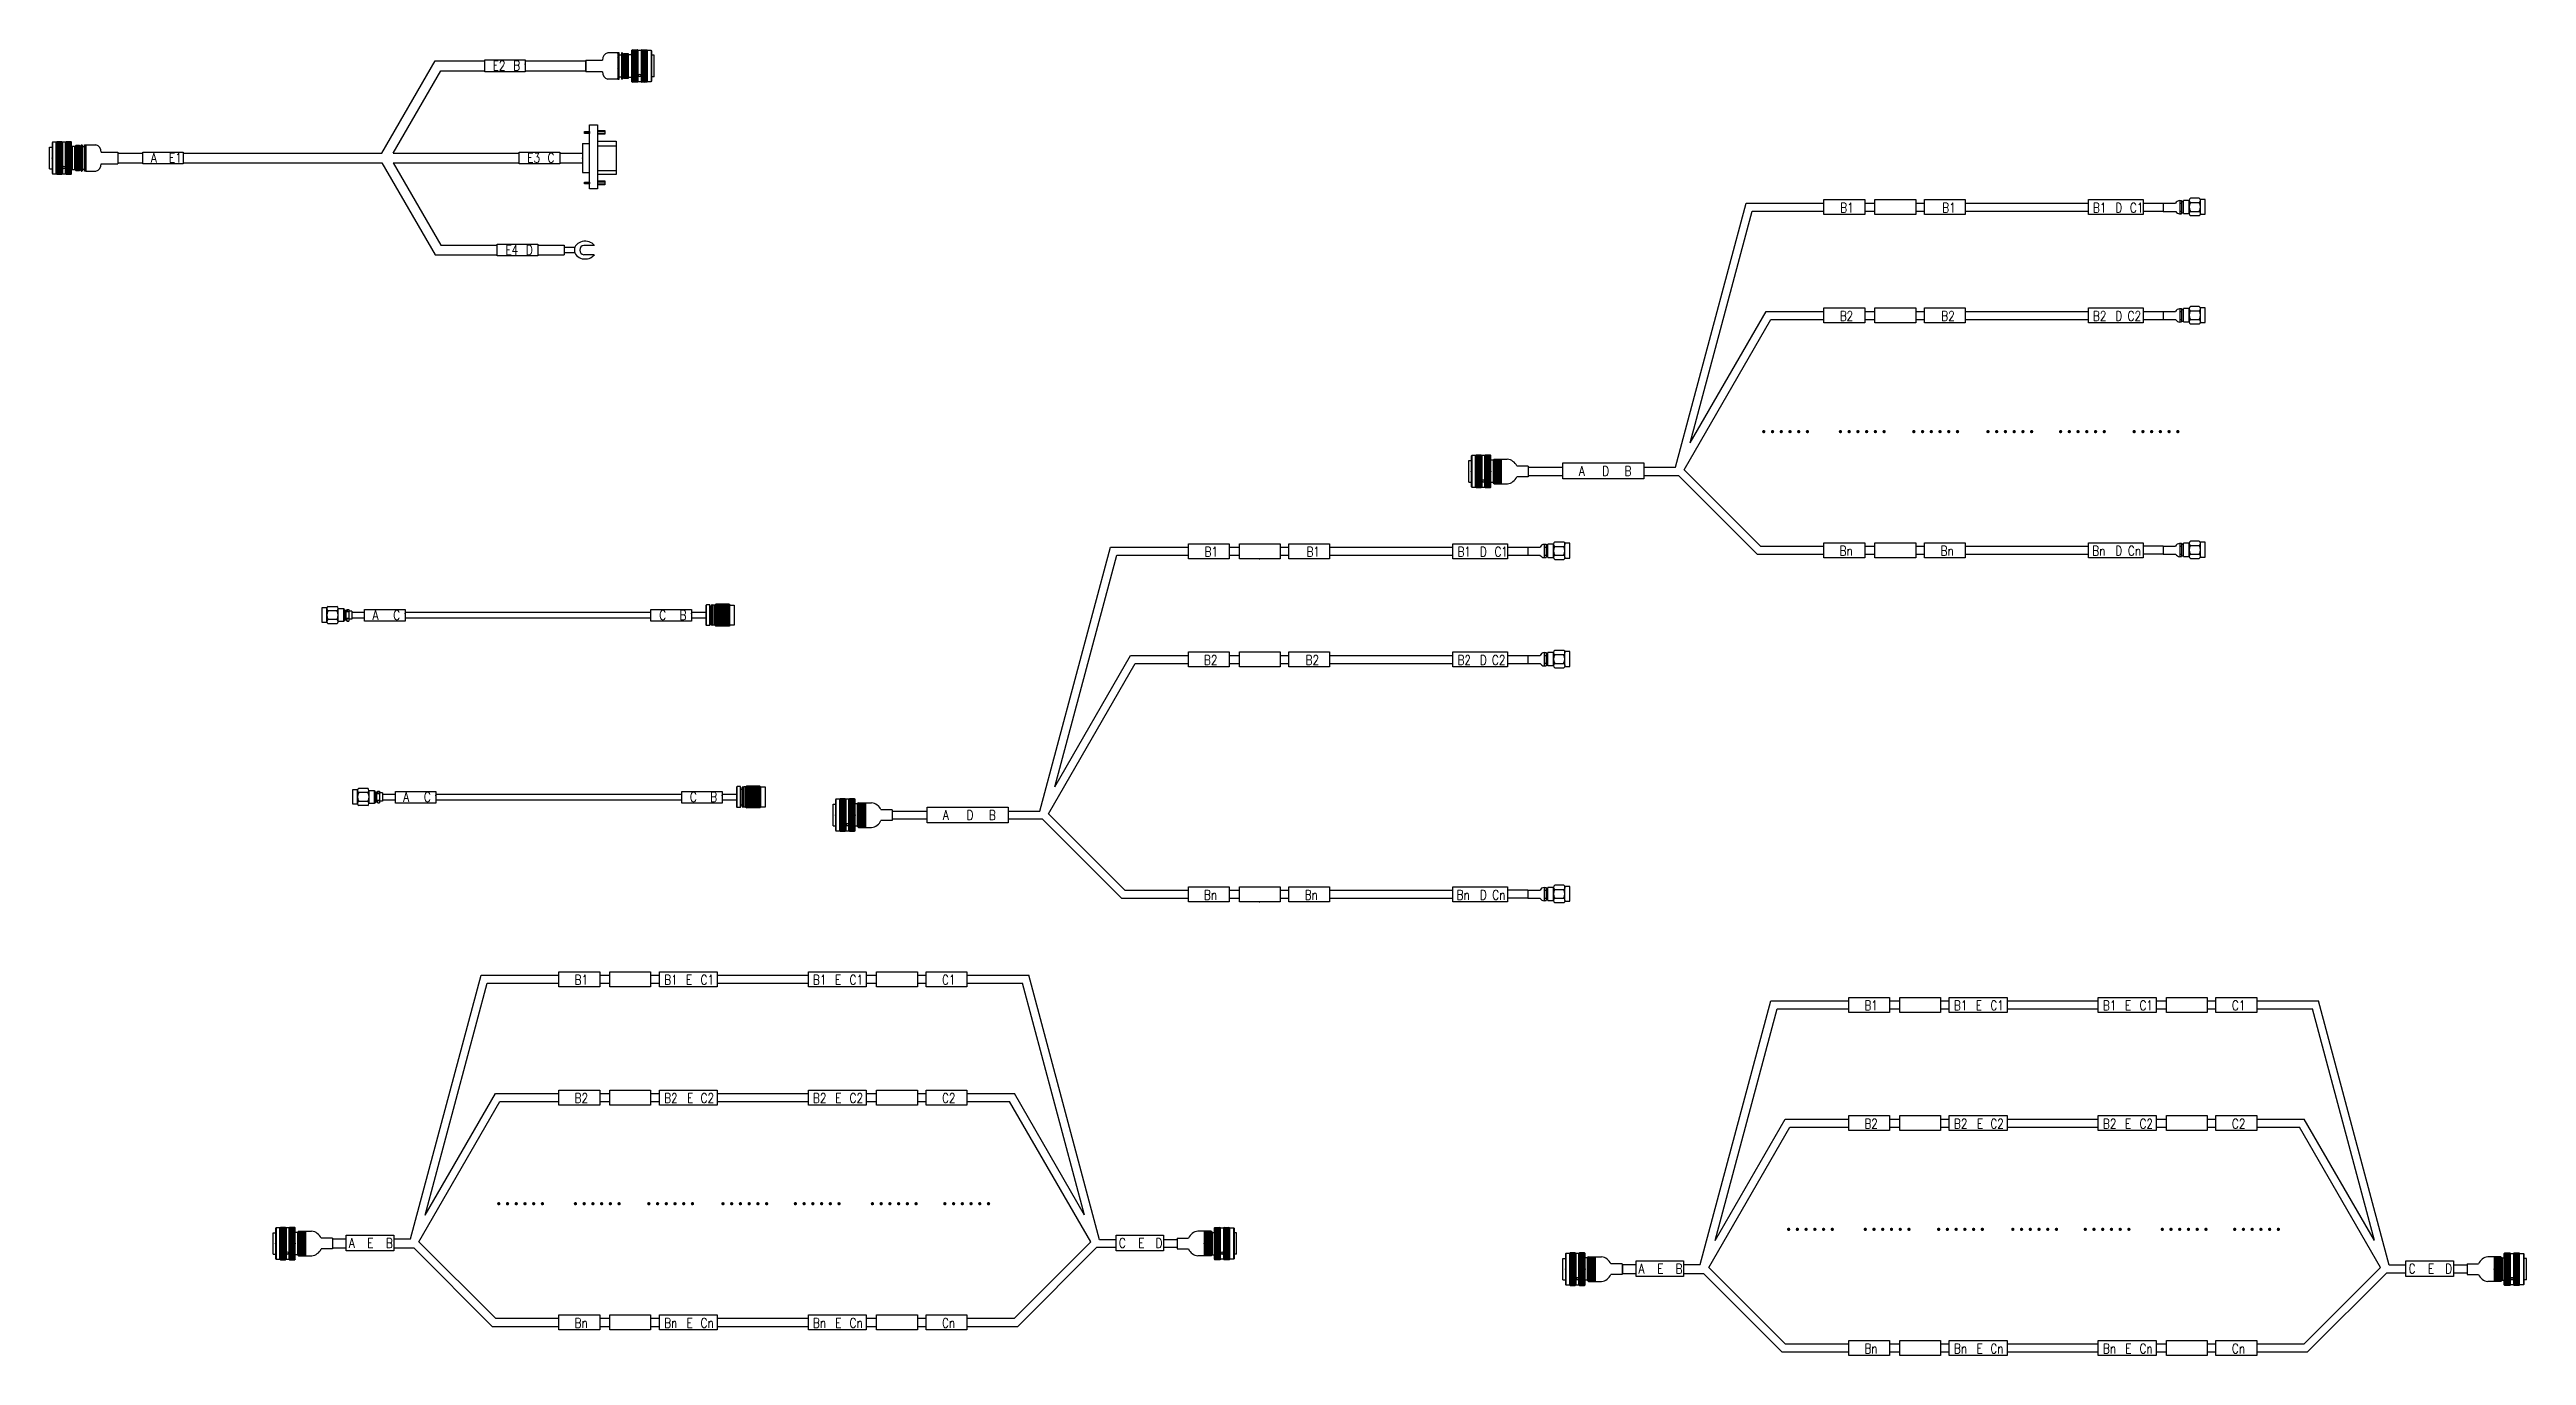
# Model space of a CAD drawing. Header units: inches. Extents: x -3640 to 3889, y -2291 to 954.
# Drawn here: x 934 to 2220, y -569 to 109 of the extents above; entities that cross this region are included whole.
import ezdxf

# ---------------------------------------------------------------- set-up
doc = ezdxf.new("R2010")
doc.units = ezdxf.units.IN
doc.header["$MEASUREMENT"] = 0
doc.layers.add('C', color=2, linetype='Continuous')
doc.layers.add('VFDL', color=7, linetype='Continuous')
doc.styles.add('HZ', font='txt', dxfattribs={"width": 0.8, "bigfont": 'HZDX'})
doc.styles.add('样式 1', font='')
doc.styles.get('样式 1').set_extended_font_data('SimSun')
pattern_1 = [(315, (-27.04582, 8.43554), (-0.265165, -0.265165), []), (225, (-27.04582, 8.43554), (-0.265165, 0.265165), [])]
pattern_2 = [(315, (-22.2578, 8.43554), (-0.265165, -0.265165), []), (225, (-22.2578, 8.43554), (-0.265165, 0.265165), [])]

# ---------------------------------------------------------------- blocks, each defined once
blk = doc.blocks.new('dpfclh')
at = {"lineweight": 30}
for p, q in [((-3, 3), (24.6, 50.8)), ((2.9, 3), (27.5, 45.7)), ((24.6, 50.8), (50.4, 50.8)), ((27.5, 45.7), (50.4, 45.7)), ((71.4, 50.8), (102.7, 50.8)), ((71.4, 50.8), (71.4, 45.7)), ((71.4, 45.7), (102.7, 45.7)), ((102.7, 50.8), (102.7, 45.7)), ((-140.2, 3), (-127.2, 3)), ((-140.2, 3), (-127.2, 3)), ((-106.2, 3), (-3, 3)), ((2.9, 3), (68.3, 3)), ((89.3, 3), (101.1, 3)), ((-140.2, -2.1), (-127.2, -2.1)), ((-140.2, -2.1), (-127.2, -2.1)), ((-106.2, -2.1), (-3, -2.1)), ((-3, -2.1), (24.6, -49.9)), ((2.9, -2.1), (68.3, -2.1)), ((2.9, -2.1), (27.5, -44.8)), ((89.3, -2.1), (101.1, -2.1)), ((24.6, -49.9), (56.9, -49.9)), ((27.5, -44.8), (56.9, -44.8)), ((77.9, -44.3), (77.9, -49.4)), ((77.9, -44.8), (91.7, -44.8)), ((77.9, -49.9), (91.7, -49.9)), ((91.7, -44.8), (91.7, -49.9))]:
    blk.add_line(p, q, dxfattribs=at)
for p, q in [((-140.2, 3), (-140.2, -2.1)), ((101.1, 3), (101.1, -2.1))]:
    blk.add_line(p, q)
for points in [[(50.4, 51.3), (71.4, 51.3), (71.4, 45.2), (50.4, 45.2)], [(-127.2, 3.5), (-106.2, 3.5), (-106.2, -2.6), (-127.2, -2.6)], [(68.3, 3.5), (89.3, 3.5), (89.3, -2.6), (68.3, -2.6)], [(56.9, -44.3), (77.9, -44.3), (77.9, -50.4), (56.9, -50.4)]]:
    blk.add_lwpolyline(points, close=True, dxfattribs=at)
blk.add_point((71.4, 49.2), dxfattribs=at)
blk.add_point((71.4, 49.2), dxfattribs=at)
blk.add_point((71.4, 49.2), dxfattribs=at)
at = {"lineweight": 20, "style": 'HZ', "width": 0.8}
for s, p in [('E2', (54.5, 45.9)), ('B', (65.2, 45.9)), ('A', (-123, -2)), ('E1', (-113.6, -2)), ('E3', (72.4, -2)), ('C', (83, -2)), ('E4', (61.1, -49.8)), ('D', (71.7, -49.8))]:
    blk.add_text(s, height=5, dxfattribs=at).set_placement(p)
blk = doc.blocks.new('dpfclh-z1')
at = {"lineweight": 30}
h = blk.add_hatch(dxfattribs=at)
h.set_pattern_fill('ANSI37', color=256, scale=3, angle=540, style=0)
h.set_pattern_definition([(315, (-31.73584, 8.43554), (-0.265165, -0.265165), []), (225, (-31.73584, 8.43554), (-0.265165, 0.265165), [])])
h.paths.add_polyline_path([(-31.7, -8.4), (-29.1, -8.4), (-29.1, 8.4), (-31.7, 8.4)])
h = blk.add_hatch(dxfattribs=at)
h.set_pattern_fill('ANSI37', color=256, scale=3, angle=540, style=0)
h.set_pattern_definition([(315, (-26.94783, 8.43554), (-0.265165, -0.265165), []), (225, (-26.94783, 8.43554), (-0.265165, 0.265165), [])])
h.paths.add_polyline_path([(-26.9, -8.4), (-24.3, -8.4), (-24.3, 8.4), (-26.9, 8.4)])
h = blk.add_hatch(dxfattribs=at)
h.set_pattern_fill('ANSI37', color=256, scale=3, angle=540, style=0)
h.set_pattern_definition([(315, (-21.85336, 6.48468), (-0.265165, -0.265165), []), (225, (-21.85336, 6.48468), (-0.265165, 0.265165), [])])
h.paths.add_polyline_path([(-19.9, 6.5), (-21.9, 6.5), (-21.9, -6.5), (-19.9, -6.5)])
h = blk.add_hatch(dxfattribs=at)
h.set_pattern_fill('ANSI37', color=256, scale=3, angle=540, style=0)
h.set_pattern_definition([(315, (-17.36915, 6.82643), (-0.265165, -0.265165), []), (225, (-17.36915, 6.82643), (-0.265165, 0.265165), [])])
h.paths.add_polyline_path([(-17.4, 6.8), (-16.7, 6.8), (-16.7, -6.8), (-17.4, -6.8)])
for p, q in [((-35.5, 5.6), (-34.2, 5.6)), ((-35.5, -5.6), (-35.5, 5.6)), ((-34, 8.2), (-34.2, 7.9)), ((-34.2, 7.9), (-34.2, -7.9)), ((-31.7, 8.4), (-32, 8.2)), ((-31.7, -8.4), (-31.7, 8.4)), ((-29.1, 8.4), (-28.8, 8.2)), ((-26.9, 8.4), (-27.2, 8.2)), ((-26.9, -8.4), (-26.9, 8.4)), ((-24.3, 8.4), (-24, 8.2)), ((-24, -8.2), (-24, 8.2)), ((-23.7, 6), (-23.7, 6.2)), ((-21.9, 6.5), (-22.3, 6)), ((-21.9, -6.5), (-21.9, 6.5)), ((-19.9, 6.5), (-19.6, 6.1)), ((-18.9, 6.8), (-19.6, 6.1)), ((-19.6, -6.1), (-19.6, 6.1)), ((-18.9, -6.8), (-18.9, 6.8)), ((-18.9, 6.8), (-18.8, 6.8)), ((-18.8, -6.8), (-18.8, 6.8)), ((-18.8, 6.8), (-18.6, 6.7)), ((-18.6, 6.7), (-18.6, -6.7)), ((-17.4, 1.1), (-17.4, 5.8)), ((-16.7, 6.4), (-16.7, 6.8)), ((-16.7, 6.8), (-11.5, 6.8)), ((-8.7, 3), (0, 3)), ((0, 3), (0, -3)), ((-35.5, -5.6), (-34.2, -5.6)), ((-34.2, -7.9), (-34, -8.2)), ((-32, -8.2), (-31.7, -8.4)), ((-28.8, -8.2), (-29.1, -8.4)), ((-27.2, -8.2), (-26.9, -8.4)), ((-24, -8.2), (-24.3, -8.4)), ((-23.7, -6.2), (-23.7, -6)), ((-22.3, -6), (-21.9, -6.5)), ((-19.6, -6.1), (-19.9, -6.5)), ((-19.6, -6.1), (-18.9, -6.8)), ((-18.9, -6.8), (-18.8, -6.8)), ((-18.6, -6.7), (-18.8, -6.8)), ((-16.7, -6.8), (-16.7, -6.4)), ((-16.7, -6.8), (-11.5, -6.8)), ((-8.7, -3), (0, -3))]:
    blk.add_line(p, q, dxfattribs=at)
for points in [[(-34, -8.2), (-32, -8.2), (-32, 8.2), (-34, 8.2)], [(-31.7, -8.4), (-29.1, -8.4), (-29.1, 8.4), (-31.7, 8.4)], [(-28.8, -8.2), (-27.2, -8.2), (-27.2, 8.2), (-28.8, 8.2)], [(-26.9, -8.4), (-24.3, -8.4), (-24.3, 8.4), (-26.9, 8.4)], [(-23.7, -6.2), (-24, -6.2), (-24, 6.2), (-23.7, 6.2)], [(-22.3, 6), (-23.7, 6), (-23.7, -6), (-22.3, -6)], [(-21.9, -6.5), (-19.9, -6.5), (-19.9, 6.5), (-21.9, 6.5)], [(-18.6, -5.8), (-17.4, -5.8), (-17.4, 5.8), (-18.6, 5.8)], [(-16.7, -6.8), (-17.4, -6.8), (-17.4, 6.8), (-16.7, 6.8)]]:
    blk.add_lwpolyline(points, close=True, dxfattribs=at)
for centre, radius, start, end in [((-12.4, 3.2), 3.73, 357.2437, 75.8038), ((-28, -5.3), 0.854, 23.7022, 156.2978), ((-28, -4.6), 0.854, 203.7022, 336.2978), ((-28, -4.4), 0.943, 213.9978, 326.0022), ((-12.4, -3.2), 3.73, 284.1962, 2.7563)]:
    blk.add_arc(centre, radius, start, end, dxfattribs=at)
at = {"lineweight": 30, "extrusion": (0, 0, -1)}
blk.add_ellipse((-19.1, 3.8), major_axis=(-0.075, -0.107), ratio=0.554803, dxfattribs=at)
at = {"lineweight": 30}
for p in [(-34.2, 0), (-24, 0)]:
    blk.add_point(p, dxfattribs=at)
blk = doc.blocks.new('dpfclh-y1')
at = {"lineweight": 30}
h = blk.add_hatch(dxfattribs=at)
h.set_pattern_fill('ANSI37', color=256, scale=3, angle=540, style=0)
h.set_pattern_definition([(225, (17.36915, 6.82643), (0.265165, -0.265165), []), (315, (17.36915, 6.82643), (0.265165, 0.265165), [])])
h.paths.add_polyline_path([(17.4, 6.8), (16.7, 6.8), (16.7, -6.8), (17.4, -6.8)])
h = blk.add_hatch(dxfattribs=at)
h.set_pattern_fill('ANSI37', color=256, scale=3, angle=540, style=0)
h.set_pattern_definition([(225, (21.85336, 6.48468), (0.265165, -0.265165), []), (315, (21.85336, 6.48468), (0.265165, 0.265165), [])])
h.paths.add_polyline_path([(19.9, -6.5), (21.9, -6.5), (21.9, 6.5), (19.9, 6.5)])
h = blk.add_hatch(dxfattribs=at)
h.set_pattern_fill('ANSI37', color=256, scale=3, angle=540, style=0)
h.set_pattern_definition([(225, (26.94783, 8.43554), (0.265165, -0.265165), []), (315, (26.94783, 8.43554), (0.265165, 0.265165), [])])
h.paths.add_polyline_path([(26.9, 8.4), (24.3, 8.4), (24.3, -8.4), (26.9, -8.4)])
h = blk.add_hatch(dxfattribs=at)
h.set_pattern_fill('ANSI37', color=256, scale=3, angle=540, style=0)
h.set_pattern_definition([(225, (31.73584, 8.43554), (0.265165, -0.265165), []), (315, (31.73584, 8.43554), (0.265165, 0.265165), [])])
h.paths.add_polyline_path([(31.7, 8.4), (29.1, 8.4), (29.1, -8.4), (31.7, -8.4)])
for p, q in [((0, 3), (0, -3)), ((0, 3), (8.7, 3)), ((16.7, 6.8), (11.5, 6.8)), ((16.7, 6.4), (16.7, 6.8)), ((17.4, 1.1), (17.4, 5.8)), ((18.8, 6.8), (18.6, 6.7)), ((18.6, 6.7), (18.6, -6.7)), ((18.8, -6.8), (18.8, 6.8)), ((18.9, 6.8), (18.8, 6.8)), ((18.9, 6.8), (19.6, 6.1)), ((18.9, -6.8), (18.9, 6.8)), ((19.9, 6.5), (19.6, 6.1)), ((19.6, -6.1), (19.6, 6.1)), ((21.9, 6.5), (22.3, 6)), ((21.9, -6.5), (21.9, 6.5)), ((23.7, 6), (23.7, 6.2)), ((24.3, 8.4), (24, 8.2)), ((24, -8.2), (24, 8.2)), ((26.9, -8.4), (26.9, 8.4)), ((26.9, 8.4), (27.2, 8.2)), ((29.1, 8.4), (28.8, 8.2)), ((31.7, -8.4), (31.7, 8.4)), ((31.7, 8.4), (32, 8.2)), ((34, 8.2), (34.2, 7.9)), ((34.2, 7.9), (34.2, -7.9)), ((35.5, 5.6), (34.2, 5.6)), ((35.5, -5.6), (35.5, 5.6)), ((8.7, -3), (0, -3)), ((16.7, -6.8), (11.5, -6.8)), ((16.7, -6.8), (16.7, -6.4)), ((18.6, -6.7), (18.8, -6.8)), ((18.9, -6.8), (18.8, -6.8)), ((19.6, -6.1), (18.9, -6.8)), ((19.6, -6.1), (19.9, -6.5)), ((22.3, -6), (21.9, -6.5)), ((23.7, -6.2), (23.7, -6)), ((24, -8.2), (24.3, -8.4)), ((27.2, -8.2), (26.9, -8.4)), ((28.8, -8.2), (29.1, -8.4)), ((32, -8.2), (31.7, -8.4)), ((34.2, -7.9), (34, -8.2)), ((35.5, -5.6), (34.2, -5.6))]:
    blk.add_line(p, q, dxfattribs=at)
for points in [[(16.7, -6.8), (17.4, -6.8), (17.4, 6.8), (16.7, 6.8)], [(18.6, -5.8), (17.4, -5.8), (17.4, 5.8), (18.6, 5.8)], [(21.9, -6.5), (19.9, -6.5), (19.9, 6.5), (21.9, 6.5)], [(22.3, 6), (23.7, 6), (23.7, -6), (22.3, -6)], [(23.7, -6.2), (24, -6.2), (24, 6.2), (23.7, 6.2)], [(26.9, -8.4), (24.3, -8.4), (24.3, 8.4), (26.9, 8.4)], [(28.8, -8.2), (27.2, -8.2), (27.2, 8.2), (28.8, 8.2)], [(31.7, -8.4), (29.1, -8.4), (29.1, 8.4), (31.7, 8.4)], [(34, -8.2), (32, -8.2), (32, 8.2), (34, 8.2)]]:
    blk.add_lwpolyline(points, close=True, dxfattribs=at)
for centre, radius, start, end in [((12.4, 3.2), 3.73, 104.1962, 182.7563), ((12.4, -3.2), 3.73, 177.2437, 255.8038), ((28, -5.3), 0.854, 23.7022, 156.2978), ((28, -4.6), 0.854, 203.7022, 336.2978), ((28, -4.4), 0.943, 213.9978, 326.0022)]:
    blk.add_arc(centre, radius, start, end, dxfattribs=at)
blk.add_ellipse((19.1, 3.8), major_axis=(0.075, -0.107), ratio=0.554803, dxfattribs=at)
for p in [(24, 0), (34.2, 0)]:
    blk.add_point(p, dxfattribs=at)
blk = doc.blocks.new('dpfclh-y2')
at = {"color": 0, "lineweight": 30}
for p, q in [((1.1, 13.7), (3.6, 13.7)), ((1.1, 12.8), (1.1, 13.7)), ((1.1, 13.7), (1.2, 12.8)), ((1.4, 13.7), (1.5, 12.8)), ((1.7, 13.7), (1.8, 12.8)), ((2, 13.7), (2.2, 12.8)), ((2.3, 13.7), (2.5, 12.8)), ((2.7, 13.7), (2.8, 12.8)), ((3, 13.7), (3.1, 12.8)), ((3.3, 13.7), (3.4, 12.8)), ((3.6, -7.5), (3.6, 17.3)), ((3.6, 17.3), (7.8, 17.3)), ((3.6, 13.7), (3.6, 12.8)), ((7.8, 17.3), (7.8, -16)), ((7.8, 14.3), (11.7, 14.3)), ((7.8, 13.8), (11.7, 13.8)), ((11.7, 14.3), (11.7, 12.3)), ((0, 7.5), (0, -7.5)), ((0.1, 7.6), (3.6, 7.6)), ((3.6, 12.8), (1.1, 12.8)), ((7.7, 8.7), (17.5, 8.7)), ((7.8, 12.8), (11.7, 12.8)), ((11.7, 12.3), (7.8, 12.3)), ((7.8, 6.4), (17.5, 6.4)), ((0, -7.5), (3.6, -7.5)), ((1.1, -12.5), (3.6, -12.5)), ((1.1, -13.4), (1.1, -12.5)), ((1.1, -12.5), (1.2, -13.4)), ((1.4, -12.5), (1.5, -13.4)), ((1.5, -12.5), (1.7, -13.4)), ((1.8, -12.5), (2, -13.4)), ((2.2, -12.5), (2.3, -13.4)), ((2.5, -12.5), (2.7, -13.4)), ((2.8, -12.5), (3, -13.4)), ((3.1, -12.5), (3.3, -13.4)), ((3.4, -12.5), (3.6, -13.2)), ((3.6, -16), (3.6, -7.5)), ((3.6, -12.5), (3.6, -13.4)), ((17.5, -8.5), (7.7, -8.5)), ((7.8, -6.5), (17.5, -6.5)), ((7.8, -11.9), (11.7, -11.9)), ((7.8, -12.4), (11.7, -12.4)), ((11.7, -11.9), (11.7, -13.9)), ((3.6, -13.4), (1.1, -13.4)), ((7.8, -16), (3.6, -16)), ((7.8, -13.4), (11.7, -13.4)), ((11.7, -13.9), (7.8, -13.9))]:
    blk.add_line(p, q, dxfattribs=at)
at = {"lineweight": 30}
blk.add_line((17.5, 8.7), (17.5, -8.5), dxfattribs=at)
at = {"color": 0, "lineweight": 30}
blk.add_arc((0.1, 7.5), 0.0618, 85.8533, 180.3792, dxfattribs=at)
at = {"lineweight": 30}
blk.add_point((0, 0), dxfattribs=at)
blk = doc.blocks.new('dpfclh-y3')
at = {"lineweight": 30}
for p, q in [((0, 1.5), (5.5, 1.5)), ((15.5, 2.3), (10.2, 2.3)), ((5.4, -1.5), (0, -1.5)), ((15.5, -2.4), (10.2, -2.4))]:
    blk.add_line(p, q, dxfattribs=at)
blk.add_line((0, 1.5), (0, -1.5))
blk.add_arc((10.4, 0), 2.4, 95.691, 264.309, dxfattribs=at)
blk.add_ellipse((10.8, 0), major_axis=(-5.59, 0), ratio=0.827161, start_param=3.684325, end_param=8.882045, dxfattribs=at)
blk = doc.blocks.new('低频分叉连号')
for name, p in [('dpfclh-y1', (102.9, 48)), ('dpfclh', (0.1, -0.2)), ('dpfclh-y2', (101.2, 0.2)), ('dpfclh-z1', (-140, 0.2)), ('dpfclh-y3', (91.8, -47.6))]:
    blk.add_blockref(name, p)
blk = doc.blocks.new('spdglh')
at = {"lineweight": 30}
for p, q in [((-93.7, 1.5), (-87, 1.5)), ((-66, 2.4), (-66, -2.6)), ((-66, 1.5), (61.7, 1.5)), ((82.7, 2.4), (82.7, -2.6)), ((82.7, 1.5), (90.3, 1.5)), ((-93.7, -1.4), (-87, -1.4)), ((-66, -1.4), (61.7, -1.4)), ((82.7, -1.4), (90.3, -1.4))]:
    blk.add_line(p, q, dxfattribs=at)
for p, q in [((-93.7, 1.5), (-93.7, -1.4)), ((90.3, 1.5), (90.3, -1.4))]:
    blk.add_line(p, q)
for points in [[(-87, 3), (-66, 3), (-66, -3.1), (-87, -3.1)], [(61.7, 3), (82.7, 3), (82.7, -3.1), (61.7, -3.1)]]:
    blk.add_lwpolyline(points, close=True, dxfattribs=at)
for p in [(-66, 0.9), (-66, 0.9), (-66, 0.9), (82.7, 0.9), (82.7, 0.9), (82.7, 0.9)]:
    blk.add_point(p, dxfattribs=at)
at = {"style": 'HZ', "width": 0.8}
for s, p in [('A', (-82.9, -2.5)), ('C', (-72.2, -2.5)), ('C', (65.9, -2.5)), ('B', (76.5, -2.5))]:
    blk.add_text(s, height=5, dxfattribs=at).set_placement(p)
blk = doc.blocks.new('spdglh-z1')
at = {"lineweight": 30}
for p, q in [((-4.1, 3.4), (-4.1, -2.1)), ((-4.1, 2.7), (-3.5, 2.7)), ((-3.5, -2.7), (-3.5, 2.7)), ((-3.5, 2.5), (-2.9, 2.5)), ((-2.9, 2.5), (-2.4, 3)), ((-2.9, -2.5), (-2.9, 2.5)), ((-1.4, 1.7), (-2.9, 1.7)), ((-2.4, 3), (-1.4, 3)), ((-2.4, 3), (-2.4, 1.7)), ((-1.4, 3), (-1.4, -3.1)), ((0, 2.1), (-1.4, 2.1)), ((0, 2.1), (0, -2.1)), ((-4.1, -2.7), (-3.5, -2.7)), ((-3.5, -2.5), (-2.9, -2.5)), ((-1.4, -1.8), (-2.9, -1.8)), ((-2.4, -3.1), (-2.9, -2.5)), ((-2.4, -3.1), (-2.4, -1.8)), ((-2.4, -3.1), (-1.4, -3.1)), ((0, -2.1), (-1.4, -2.1)), ((-1.4, -3), (-1.4, -3))]:
    blk.add_line(p, q, dxfattribs=at)
at = {"layer": 'C', "color": 0, "lineweight": 30}
for p, q in [((-15.4, 3.9), (-12.9, 3.9)), ((-15.4, -3.8), (-15.4, 3.9)), ((-12.9, 3.4), (-12.9, 3.9)), ((-12.9, -3.3), (-12.9, 3.4)), ((-12.2, 4.5), (-7.7, 4.5)), ((-7.7, 2.3), (-12.2, 2.3)), ((-7, -3.3), (-7, 3.4)), ((-7, 3.4), (-4.1, 3.4)), ((-4.1, -3.3), (-4.1, 3.4)), ((-12.9, -3.8), (-15.4, -3.8)), ((-12.9, -3.3), (-12.9, -3.8)), ((-7.7, -2.2), (-12.2, -2.2)), ((-7.7, -4.5), (-12.2, -4.5)), ((-4.1, -3.3), (-7, -3.3))]:
    blk.add_line(p, q, dxfattribs=at)
for centre, radius, start, end in [((-11.6, 3.4), 1.28, 118.0017, 241.9983), ((-8.8, 0), 4.1, 146.5968, 213.4032), ((-8.3, 3.4), 1.28, 298.0017, 61.9983), ((-11.1, 0), 4.1, 326.5968, 33.4032), ((-11.6, -3.4), 1.28, 118.0017, 241.9983), ((-8.3, -3.4), 1.28, 298.0017, 61.9983)]:
    blk.add_arc(centre, radius, start, end, dxfattribs=at)
blk = doc.blocks.new('spdglh-y1')
at = {"lineweight": 30}
h = blk.add_hatch(dxfattribs=at)
h.set_pattern_fill('ANSI37', color=256, scale=4, angle=180, style=0)
h.set_pattern_definition([(225, (71.644, 46.64544), (0.3535534, -0.3535534), []), (315, (71.644, 46.64544), (0.3535534, 0.3535534), [])])
h.paths.add_polyline_path([(11.9, 5.7), (5.1, 5.7), (5.1, -5.7), (11.9, -5.7)])
for p, q in [((0, -5.2), (0, 5.2)), ((1.9, 5.4), (0.2, 5.4)), ((0.2, -5.4), (0.2, 5.4)), ((1.9, -5.4), (1.9, 5.4)), ((1.9, 4), (2.7, 4)), ((2.7, -5), (2.7, 5)), ((3.2, -5.4), (3.2, 5.4)), ((1.9, -5.4), (0.2, -5.4)), ((1.9, -4), (2.7, -4))]:
    blk.add_line(p, q, dxfattribs=at)
blk.add_point((2.7, 0), dxfattribs=at)
at = {"layer": 'VFDL', "linetype": 'Continuous', "lineweight": 30}
for p, q in [((0.2, 5.4), (0, 5.2)), ((3.2, 5.4), (2.7, 5)), ((3.5, 5.1), (3.2, 5.4)), ((3.7, 5.2), (3.5, 5.1)), ((3.5, -5.1), (3.5, 5.1)), ((3.5, 5.1), (3.5, 5.1)), ((3.7, -5.2), (3.7, 5.2)), ((4.6, 5.2), (3.7, 5.2)), ((5.1, 5.7), (4.6, 5.2)), ((4.6, -5.2), (4.6, 5.2)), ((5.1, -5.7), (5.1, 5.7)), ((11.9, 5.7), (5.1, 5.7)), ((11.9, -5.7), (11.9, 5.7)), ((11.9, 5.7), (12.4, 5.2)), ((12.4, -5.2), (12.4, 5.2)), ((12.4, 5.2), (14.6, 5.2)), ((14.6, 5.2), (14.6, -5.2)), ((0.2, -5.4), (0, -5.2)), ((3.2, -5.4), (2.7, -5)), ((3.5, -5.1), (3.2, -5.4)), ((3.7, -5.2), (3.5, -5.1)), ((4.6, -5.2), (3.7, -5.2)), ((4.6, -5.2), (5.1, -5.7)), ((11.9, -5.7), (5.1, -5.7)), ((12.4, -5.2), (11.9, -5.7)), ((14.6, -5.2), (12.4, -5.2))]:
    blk.add_line(p, q, dxfattribs=at)
blk = doc.blocks.new('射频单根连号')
for name, p in [('spdglh-z1', (-93.7, 0)), ('spdglh', (0, 0)), ('spdglh-y1', (90.3, 0))]:
    blk.add_blockref(name, p)
blk = doc.blocks.new('spltjs')
at = {"lineweight": 30}
for p, q in [((-140.4, 98.6), (-100, 98.6)), ((-137.2, 94.4), (-100, 94.4)), ((-78.8, 98.6), (-73.5, 98.6)), ((-78.8, 94.4), (-73.5, 94.4)), ((-52.4, 98.6), (-47.8, 98.6)), ((-52.4, 94.4), (-47.8, 94.4)), ((-17.8, 100.4), (-17.8, 92.6)), ((-17.8, 98.6), (29.5, 98.6)), ((-17.8, 94.4), (29.5, 94.4)), ((59.6, 100.4), (59.6, 92.6)), ((59.6, 98.6), (64.9, 98.6)), ((59.6, 94.4), (64.9, 94.4)), ((86.1, 98.6), (90.6, 98.6)), ((86.1, 94.4), (90.6, 94.4)), ((111.8, 98.6), (143.9, 98.6)), ((111.8, 94.4), (140.7, 94.4)), ((-17.8, 39), (-17.8, 31.2)), ((59.6, 39), (59.6, 31.2)), ((-133, 37.2), (-100, 37.2)), ((-130.6, 33), (-100, 33)), ((-78.8, 37.2), (-73.5, 37.2)), ((-78.8, 33), (-73.5, 33)), ((-52.4, 37.2), (-47.8, 37.2)), ((-52.4, 33), (-47.8, 33)), ((-17.8, 37.2), (29.5, 37.2)), ((-17.8, 33), (29.5, 33)), ((59.6, 37.2), (64.9, 37.2)), ((59.6, 33), (64.9, 33)), ((86.1, 37.2), (90.6, 37.2)), ((86.1, 33), (90.6, 33)), ((111.8, 37.2), (136.5, 37.2)), ((111.8, 33), (134, 33)), ((-217.5, -38.3), (-210.4, -38.3)), ((-185.8, -38.3), (-177.1, -38.3)), ((-217.5, -43), (-210.4, -43)), ((-185.8, -43), (-175.4, -43)), ((189.3, -42.8), (179.1, -42.8)), ((189.3, -38.7), (180.6, -38.7)), ((221, -38.7), (213.9, -38.7)), ((221, -42.8), (213.9, -42.8)), ((-134.7, -83.7), (-100, -83.7)), ((-133, -79.5), (-100, -79.5)), ((-78.8, -79.5), (-73.5, -79.5)), ((-78.8, -83.7), (-73.5, -83.7)), ((-52.4, -79.5), (-47.8, -79.5)), ((-52.4, -83.7), (-47.8, -83.7)), ((-17.8, -77.7), (-17.8, -85.5)), ((-17.8, -79.5), (29.5, -79.5)), ((-17.8, -83.7), (29.5, -83.7)), ((59.6, -77.7), (59.6, -85.5)), ((59.6, -79.5), (64.9, -79.5)), ((59.6, -83.7), (64.9, -83.7)), ((86.1, -79.5), (90.6, -79.5)), ((86.1, -83.7), (90.6, -83.7)), ((111.8, -79.5), (136.5, -79.5)), ((111.8, -83.7), (138.2, -83.7))]:
    blk.add_line(p, q, dxfattribs=at)
for p, q in [((-217.5, -38.3), (-217.5, -43)), ((221, -38.7), (221, -42.8))]:
    blk.add_line(p, q)
at = {"linetype": 'Continuous', "lineweight": 30}
for points in [[(-177.1, -38.3), (-140.4, 98.6)], [(-169.4, -25.9), (-137.2, 94.4)], [(172.9, -25.9), (140.7, 94.4)], [(180.6, -38.7), (143.9, 98.6)], [(-172.7, -39.8), (-130.6, 33)], [(-169.4, -25.9), (-133, 37.2)], [(176.1, -39.8), (134, 33)], [(172.9, -25.9), (136.5, 37.2)], [(-175.4, -43), (-134.7, -83.7)], [(-172.7, -39.8), (-133, -79.5)], [(176.1, -39.8), (136.5, -79.5)], [(179.1, -42.8), (138.2, -83.7)]]:
    blk.add_lwpolyline(points, dxfattribs=at)
at = {"lineweight": 30}
for points in [[(-100, 100.4), (-78.8, 100.4), (-78.8, 92.6), (-100, 92.6)], [(-73.5, 100.4), (-52.4, 100.4), (-52.4, 92.6), (-73.5, 92.6)], [(-47.8, 100.4), (-17.8, 100.4), (-17.8, 92.6), (-47.8, 92.6)], [(29.5, 100.4), (59.6, 100.4), (59.6, 92.6), (29.5, 92.6)], [(64.9, 100.4), (86.1, 100.4), (86.1, 92.6), (64.9, 92.6)], [(90.6, 100.4), (111.8, 100.4), (111.8, 92.6), (90.6, 92.6)], [(-100, 39), (-78.8, 39), (-78.8, 31.2), (-100, 31.2)], [(-73.5, 39), (-52.4, 39), (-52.4, 31.2), (-73.5, 31.2)], [(-47.8, 39), (-17.8, 39), (-17.8, 31.2), (-47.8, 31.2)], [(29.5, 39), (59.6, 39), (59.6, 31.2), (29.5, 31.2)], [(64.9, 39), (86.1, 39), (86.1, 31.2), (64.9, 31.2)], [(90.6, 39), (111.8, 39), (111.8, 31.2), (90.6, 31.2)], [(-210.4, -36.3), (-185.8, -36.3), (-185.8, -44.5), (-210.4, -44.5)], [(189.3, -36.3), (213.9, -36.3), (213.9, -44.5), (189.3, -44.5)], [(-100, -77.7), (-78.8, -77.7), (-78.8, -85.5), (-100, -85.5)], [(-73.5, -77.7), (-52.4, -77.7), (-52.4, -85.5), (-73.5, -85.5)], [(-47.8, -77.7), (-17.8, -77.7), (-17.8, -85.5), (-47.8, -85.5)], [(29.5, -77.7), (59.6, -77.7), (59.6, -85.5), (29.5, -85.5)], [(64.9, -77.7), (86.1, -77.7), (86.1, -85.5), (64.9, -85.5)], [(90.6, -77.7), (111.8, -77.7), (111.8, -85.5), (90.6, -85.5)]]:
    blk.add_lwpolyline(points, close=True, dxfattribs=at)
at = {"lineweight": 20, "style": 'HZ', "width": 0.8}
for s, p in [('B1', (-91.9, 93.7)), ('B1', (-45.4, 93.7)), ('E', (-34.1, 93.7)), ('C1', (-26.5, 93.7)), ('B1', (31.9, 93.7)), ('E', (43.3, 93.7)), ('C1', (50.9, 93.7)), ('C1', (98.9, 93.7)), ('B2', (-91.9, 32.3)), ('B2', (-45.4, 32.3)), ('E', (-33.5, 32.3)), ('C2', (-26.5, 32.3)), ('B2', (31.9, 32.3)), ('E', (43.4, 32.3)), ('C2', (50.9, 32.3)), ('C2', (98.9, 32.3)), ('A', (-209.1, -42.9)), ('E', (-199.5, -43)), ('B', (-189.9, -43)), ('C', (190.7, -42.9)), ('E', (200.7, -43)), ('D', (209.7, -43)), ('Bn', (-91.9, -84.4)), ('Bn', (-45.4, -84.4)), ('E', (-33.7, -84.4)), ('Cn', (-26.5, -84.4)), ('Bn', (31.9, -84.4)), ('E', (43.5, -84.4)), ('Cn', (50.9, -84.4)), ('Cn', (98.9, -84.4))]:
    blk.add_text(s, height=5, dxfattribs=at).set_placement(p)
at = {"style": '样式 1'}
for p in [(-133.5, -25.2), (-93.7, -25.2), (-55.6, -25.2), (-17.1, -25.2), (20.5, -25.2), (60.5, -25.2), (98.1, -25.2)]:
    blk.add_text('……', height=10, dxfattribs=at).set_placement(p)
blk = doc.blocks.new('spltjs-z1')
at = {"lineweight": 30}
h = blk.add_hatch(dxfattribs=at)
h.set_pattern_fill('ANSI37', color=256, scale=3, angle=180, style=0)
h.set_pattern_definition(pattern_1)
h.paths.add_polyline_path([(-27, -8.4), (-24.4, -8.4), (-24.4, 8.4), (-27, 8.4)])
h = blk.add_hatch(dxfattribs=at)
h.set_pattern_fill('ANSI37', color=256, scale=3, angle=180, style=0)
h.set_pattern_definition(pattern_2)
h.paths.add_polyline_path([(-22.3, -8.4), (-19.6, -8.4), (-19.6, 8.4), (-22.3, 8.4)])
for p, q in [((-30.8, 5.6), (-29.5, 5.6)), ((-30.8, -5.6), (-30.8, 5.6)), ((-29.3, 8.2), (-29.5, 7.9)), ((-29.5, 7.9), (-29.5, -7.9)), ((-27, 8.4), (-27.3, 8.2)), ((-27, -8.4), (-27, 8.4)), ((-24.4, 8.4), (-24.1, 8.2)), ((-22.3, 8.4), (-22.5, 8.2)), ((-22.3, -8.4), (-22.3, 8.4)), ((-19.6, 8.4), (-19.3, 8.2)), ((-19.3, -8.2), (-19.3, 8.2)), ((-18.2, 5.8), (-19.3, 5.8)), ((-17.6, 6.4), (-18.2, 5.8)), ((-18.2, 5.8), (-18.2, -5.8)), ((-17.6, 6.4), (-17.6, -6.4)), ((-17.6, 6.4), (-14, 6.4)), ((-17.6, 5.9), (-14, 5.9)), ((-17.6, 5.5), (-14, 5.5)), ((-17.6, 5), (-14, 5)), ((-17.6, 4.5), (-14, 4.5)), ((-17.6, 4), (-14, 4)), ((-17.6, 3.6), (-14, 3.6)), ((-17.6, 3.1), (-14, 3.1)), ((-17.6, 2.6), (-14, 2.6)), ((-17.6, 2.1), (-14, 2.1)), ((-17.6, 1.6), (-14, 1.6)), ((-17.6, 1.2), (-14, 1.2)), ((-17.6, 0.7), (-14, 0.7)), ((-17.6, 0.2), (-14, 0.2)), ((-14, 6.4), (-14, -6.4)), ((-14, 6.4), (-10.8, 6.4)), ((0, 2.8), (-5.9, 2.8)), ((0, 2.8), (0, -2.8)), ((-30.8, -5.6), (-29.5, -5.6)), ((-29.5, -7.9), (-29.3, -8.2)), ((-27.3, -8.2), (-27, -8.4)), ((-24.1, -8.2), (-24.4, -8.4)), ((-22.5, -8.2), (-22.3, -8.4)), ((-19.3, -8.2), (-19.6, -8.4)), ((-18.2, -5.8), (-19.3, -5.8)), ((-17.6, -6.4), (-18.2, -5.8)), ((-17.6, -0.3), (-14, -0.3)), ((-17.6, -0.7), (-14, -0.7)), ((-17.6, -1.2), (-14, -1.2)), ((-17.6, -1.7), (-14, -1.7)), ((-17.6, -2.2), (-14, -2.2)), ((-17.6, -2.6), (-14, -2.6)), ((-17.6, -3.1), (-14, -3.1)), ((-17.6, -3.6), (-14, -3.6)), ((-17.6, -4.1), (-14, -4.1)), ((-17.6, -4.5), (-14, -4.5)), ((-17.6, -5.1), (-14, -5.1)), ((-17.6, -5.5), (-14, -5.5)), ((-17.6, -6), (-14, -6)), ((-17.6, -6.4), (-14, -6.4)), ((-14, -6.4), (-10.8, -6.4)), ((0, -2.8), (-5.9, -2.8))]:
    blk.add_line(p, q, dxfattribs=at)
for points in [[(-29.3, -8.2), (-27.3, -8.2), (-27.3, 8.2), (-29.3, 8.2)], [(-27, -8.4), (-24.4, -8.4), (-24.4, 8.4), (-27, 8.4)], [(-24.1, -8.2), (-22.5, -8.2), (-22.5, 8.2), (-24.1, 8.2)], [(-22.3, -8.4), (-19.6, -8.4), (-19.6, 8.4), (-22.3, 8.4)]]:
    blk.add_lwpolyline(points, close=True, dxfattribs=at)
for centre, radius, start, end in [((-11.6, 0.2), 6.28, 24.7524, 82.1031), ((-23.3, -5.3), 0.854, 23.7022, 156.2978), ((-23.3, -4.6), 0.854, 203.7022, 336.2978), ((-23.3, -4.4), 0.943, 213.9978, 326.0022), ((-11.6, -0.2), 6.28, 277.8969, 335.2476)]:
    blk.add_arc(centre, radius, start, end, dxfattribs=at)
for p in [(-19.3, 0), (-19.3, 0), (-14, 0), (-29.5, 0)]:
    blk.add_point(p, dxfattribs=at)
blk = doc.blocks.new('spltjs-y1')
at = {"lineweight": 30}
h = blk.add_hatch(dxfattribs=at)
h.set_pattern_fill('ANSI37', color=256, scale=3, angle=180, style=0)
h.set_pattern_definition([(225, (22.2578, 8.43554), (0.265165, -0.265165), []), (315, (22.2578, 8.43554), (0.265165, 0.265165), [])])
h.paths.add_polyline_path([(22.3, 8.4), (19.6, 8.4), (19.6, -8.4), (22.3, -8.4)])
h = blk.add_hatch(dxfattribs=at)
h.set_pattern_fill('ANSI37', color=256, scale=3, angle=180, style=0)
h.set_pattern_definition([(225, (27.04582, 8.43554), (0.265165, -0.265165), []), (315, (27.04582, 8.43554), (0.265165, 0.265165), [])])
h.paths.add_polyline_path([(27, 8.4), (24.4, 8.4), (24.4, -8.4), (27, -8.4)])
for p, q in [((0, 2.8), (5.9, 2.8)), ((0, 2.8), (0, -2.8)), ((14, 6.4), (10.8, 6.4)), ((17.6, 6.4), (14, 6.4)), ((14, 6.4), (14, -6.4)), ((17.6, 5.9), (14, 5.9)), ((17.6, 5.5), (14, 5.5)), ((17.6, 5), (14, 5)), ((17.6, 4.5), (14, 4.5)), ((17.6, 4), (14, 4)), ((17.6, 3.6), (14, 3.6)), ((17.6, 3.1), (14, 3.1)), ((17.6, 2.6), (14, 2.6)), ((17.6, 2.1), (14, 2.1)), ((17.6, 1.6), (14, 1.6)), ((17.6, 1.2), (14, 1.2)), ((17.6, 0.7), (14, 0.7)), ((17.6, 0.2), (14, 0.2)), ((17.6, 6.4), (18.2, 5.8)), ((17.6, 6.4), (17.6, -6.4)), ((18.2, 5.8), (19.3, 5.8)), ((18.2, 5.8), (18.2, -5.8)), ((19.6, 8.4), (19.3, 8.2)), ((19.3, -8.2), (19.3, 8.2)), ((22.3, -8.4), (22.3, 8.4)), ((22.3, 8.4), (22.5, 8.2)), ((24.4, 8.4), (24.1, 8.2)), ((27, -8.4), (27, 8.4)), ((27, 8.4), (27.3, 8.2)), ((29.3, 8.2), (29.5, 7.9)), ((29.5, 7.9), (29.5, -7.9)), ((30.8, 5.6), (29.5, 5.6)), ((30.8, -5.6), (30.8, 5.6)), ((0, -2.8), (5.9, -2.8)), ((14, -6.4), (10.8, -6.4)), ((17.6, -0.3), (14, -0.3)), ((17.6, -0.7), (14, -0.7)), ((17.6, -1.2), (14, -1.2)), ((17.6, -1.7), (14, -1.7)), ((17.6, -2.2), (14, -2.2)), ((17.6, -2.6), (14, -2.6)), ((17.6, -3.1), (14, -3.1)), ((17.6, -3.6), (14, -3.6)), ((17.6, -4.1), (14, -4.1)), ((17.6, -4.5), (14, -4.5)), ((17.6, -5.1), (14, -5.1)), ((17.6, -5.5), (14, -5.5)), ((17.6, -6), (14, -6)), ((17.6, -6.4), (14, -6.4)), ((17.6, -6.4), (18.2, -5.8)), ((18.2, -5.8), (19.3, -5.8)), ((19.3, -8.2), (19.6, -8.4)), ((22.5, -8.2), (22.3, -8.4)), ((24.1, -8.2), (24.4, -8.4)), ((27.3, -8.2), (27, -8.4)), ((29.5, -7.9), (29.3, -8.2)), ((30.8, -5.6), (29.5, -5.6))]:
    blk.add_line(p, q, dxfattribs=at)
for points in [[(22.3, -8.4), (19.6, -8.4), (19.6, 8.4), (22.3, 8.4)], [(24.1, -8.2), (22.5, -8.2), (22.5, 8.2), (24.1, 8.2)], [(27, -8.4), (24.4, -8.4), (24.4, 8.4), (27, 8.4)], [(29.3, -8.2), (27.3, -8.2), (27.3, 8.2), (29.3, 8.2)]]:
    blk.add_lwpolyline(points, close=True, dxfattribs=at)
for centre, radius, start, end in [((11.6, 0.2), 6.28, 97.8969, 155.2476), ((11.6, -0.2), 6.28, 204.7524, 262.1031), ((23.3, -5.3), 0.854, 23.7022, 156.2978), ((23.3, -4.6), 0.854, 203.7022, 336.2978), ((23.3, -4.4), 0.943, 213.9978, 326.0022)]:
    blk.add_arc(centre, radius, start, end, dxfattribs=at)
for p in [(14, 0), (19.3, 0), (19.3, 0), (29.5, 0)]:
    blk.add_point(p, dxfattribs=at)
blk = doc.blocks.new('射频两头集束')
for name, p in [('spltjs', (-0.9, -0.4)), ('spltjs-z1', (-218.5, -41.1)), ('spltjs-y1', (220.1, -41.1))]:
    blk.add_blockref(name, p)
blk = doc.blocks.new('spytjs')
at = {"lineweight": 30}
for p, q in [((-95.7, 94.3), (-55.3, 94.3)), ((-92.5, 90.1), (-55.3, 90.1)), ((-34.1, 94.3), (-28.8, 94.3)), ((-34.1, 90.1), (-28.8, 90.1)), ((-7.6, 94.3), (-3.1, 94.3)), ((-7.6, 90.1), (-3.1, 90.1)), ((18.1, 94.3), (82, 94.3)), ((18.1, 90.1), (82, 90.1)), ((110.4, 94.3), (120.9, 94.3)), ((110.4, 90.1), (120.9, 90.1)), ((120.9, 94.3), (120.9, 90.1)), ((-85.3, 38), (-55.3, 38)), ((-82.9, 33.9), (-55.3, 33.9)), ((-34.1, 38), (-28.8, 38)), ((-34.1, 33.9), (-28.8, 33.9)), ((-7.6, 38), (-3.1, 38)), ((-7.6, 33.9), (-3.1, 33.9)), ((18.1, 38), (82, 38)), ((18.1, 33.9), (82, 33.9)), ((110.4, 38), (120.9, 38)), ((110.4, 33.9), (120.9, 33.9)), ((120.9, 38), (120.9, 33.9)), ((-208.9, -42.8), (-190.8, -42.8)), ((-208.9, -47.1), (-190.8, -47.1)), ((-148.8, -42.8), (-132.4, -42.8)), ((-148.8, -47.1), (-130.8, -47.1)), ((-90, -88), (-55.3, -88)), ((-88.3, -83.8), (-55.3, -83.8)), ((-34.1, -83.8), (-28.8, -83.8)), ((-34.1, -88), (-28.8, -88)), ((-7.6, -83.8), (-3.1, -83.8)), ((-7.6, -88), (-3.1, -88)), ((18.1, -83.8), (82, -83.8)), ((18.1, -88), (82, -88))]:
    blk.add_line(p, q, dxfattribs=at)
for p, q in [((-208.9, -42.8), (-208.9, -47.1)), ((120.9, -83.8), (110.4, -83.8)), ((120.9, -88), (110.4, -88)), ((120.9, -83.8), (120.9, -88))]:
    blk.add_line(p, q)
at = {"linetype": 'Continuous', "lineweight": 30}
for points in [[(-132.4, -42.8), (-95.7, 94.3)], [(-124.7, -30.2), (-92.5, 90.1)], [(-127.9, -44.2), (-82.9, 33.9)], [(-124.7, -30.2), (-85.3, 38)], [(-130.8, -47.1), (-90, -88)], [(-127.9, -44.2), (-88.3, -83.8)]]:
    blk.add_lwpolyline(points, dxfattribs=at)
at = {"lineweight": 30}
for points in [[(-55.3, 96.1), (-34.1, 96.1), (-34.1, 88.3), (-55.3, 88.3)], [(-28.8, 96.1), (-7.6, 96.1), (-7.6, 88.3), (-28.8, 88.3)], [(82, 96.1), (110.4, 96.1), (110.4, 88.3), (82, 88.3)], [(-55.3, 39.9), (-34.1, 39.9), (-34.1, 32.1), (-55.3, 32.1)], [(-28.8, 39.9), (-7.6, 39.9), (-7.6, 32.1), (-28.8, 32.1)], [(-3.1, 39.9), (18.1, 39.9), (18.1, 32.1), (-3.1, 32.1)], [(82, 39.9), (110.4, 39.9), (110.4, 32.1), (82, 32.1)], [(-190.9, -40.6), (-148.9, -40.6), (-148.9, -48.8), (-190.9, -48.8)], [(-55.3, -82), (-34.1, -82), (-34.1, -89.8), (-55.3, -89.8)], [(-28.8, -82), (-7.6, -82), (-7.6, -89.8), (-28.8, -89.8)], [(-3.1, -82), (18.1, -82), (18.1, -89.8), (-3.1, -89.8)], [(82, -82), (110.4, -82), (110.4, -89.8), (82, -89.8)]]:
    blk.add_lwpolyline(points, close=True, dxfattribs=at)
blk.add_lwpolyline([(-3.1, 96.1), (18.1, 96.1), (18.1, 88.3), (-3.1, 88.3)], close=True)
at = {"style": 'HZ', "width": 0.8}
for s, p in [('B1', (-46.8, 89.4)), ('B1', (84.4, 89.4)), ('D', (96, 89.4)), ('C1', (103.6, 89.4)), ('B2', (-47.1, 33.2)), ('B2', (5.6, 33.2)), ('B2', (84.4, 33.2)), ('D', (96, 33.2)), ('C2', (102.3, 33.2)), ('A', (-182.6, -47.2)), ('D', (-170.4, -47.3)), ('B', (-158.9, -47.3)), ('Bn', (-47.2, -88.7)), ('Bn', (5.2, -88.7)), ('Bn', (84, -88.7)), ('D', (96, -88.7)), ('Cn', (102.5, -88.7))]:
    blk.add_text(s, height=5, dxfattribs=at).set_placement(p)
at = {"lineweight": 20, "style": 'HZ', "width": 0.8}
blk.add_text('B1', height=5, dxfattribs=at).set_placement((6.1, 89.4))
at = {"style": '样式 1'}
for p in [(-88.8, -29.5), (-49, -29.5), (-10.9, -29.5), (27.6, -29.5), (65.3, -29.5), (103.5, -29.5)]:
    blk.add_text('……', height=10, dxfattribs=at).set_placement(p)
blk = doc.blocks.new('spytjs-z1')
at = {"lineweight": 30}
h = blk.add_hatch(dxfattribs=at)
h.set_pattern_fill('ANSI37', color=256, scale=3, angle=180, style=0)
h.set_pattern_definition(pattern_1)
h.paths.add_polyline_path([(-27, -8.4), (-24.4, -8.4), (-24.4, 8.4), (-27, 8.4)])
h = blk.add_hatch(dxfattribs=at)
h.set_pattern_fill('ANSI37', color=256, scale=3, angle=180, style=0)
h.set_pattern_definition(pattern_2)
h.paths.add_polyline_path([(-22.3, -8.4), (-19.6, -8.4), (-19.6, 8.4), (-22.3, 8.4)])
for p, q in [((-30.8, 5.6), (-29.5, 5.6)), ((-30.8, -5.6), (-30.8, 5.6)), ((-29.3, 8.2), (-29.5, 7.9)), ((-29.5, 7.9), (-29.5, -7.9)), ((-27, 8.4), (-27.3, 8.2)), ((-27, -8.4), (-27, 8.4)), ((-24.4, 8.4), (-24.1, 8.2)), ((-22.3, 8.4), (-22.5, 8.2)), ((-22.3, -8.4), (-22.3, 8.4)), ((-19.6, 8.4), (-19.3, 8.2)), ((-19.3, -8.2), (-19.3, 8.2)), ((-18.2, 5.8), (-19.3, 5.8)), ((-17.6, 6.4), (-18.2, 5.8)), ((-18.2, 5.8), (-18.2, -5.8)), ((-17.6, 6.4), (-17.6, -6.4)), ((-17.6, 6.4), (-14, 6.4)), ((-17.6, 5.9), (-14, 5.9)), ((-17.6, 5.5), (-14, 5.5)), ((-17.6, 5), (-14, 5)), ((-17.6, 4.5), (-14, 4.5)), ((-17.6, 4), (-14, 4)), ((-17.6, 3.6), (-14, 3.6)), ((-17.6, 3.1), (-14, 3.1)), ((-17.6, 2.6), (-14, 2.6)), ((-17.6, 2.1), (-14, 2.1)), ((-17.6, 1.6), (-14, 1.6)), ((-17.6, 1.2), (-14, 1.2)), ((-17.6, 0.7), (-14, 0.7)), ((-17.6, 0.2), (-14, 0.2)), ((-14, 6.4), (-14, -6.4)), ((-14, 6.4), (-10.8, 6.4)), ((0, 2.8), (-5.9, 2.8)), ((0, 2.8), (0, -2.8)), ((-30.8, -5.6), (-29.5, -5.6)), ((-29.5, -7.9), (-29.3, -8.2)), ((-27.3, -8.2), (-27, -8.4)), ((-24.1, -8.2), (-24.4, -8.4)), ((-22.5, -8.2), (-22.3, -8.4)), ((-19.3, -8.2), (-19.6, -8.4)), ((-18.2, -5.8), (-19.3, -5.8)), ((-17.6, -6.4), (-18.2, -5.8)), ((-17.6, -0.3), (-14, -0.3)), ((-17.6, -0.7), (-14, -0.7)), ((-17.6, -1.2), (-14, -1.2)), ((-17.6, -1.7), (-14, -1.7)), ((-17.6, -2.2), (-14, -2.2)), ((-17.6, -2.6), (-14, -2.6)), ((-17.6, -3.1), (-14, -3.1)), ((-17.6, -3.6), (-14, -3.6)), ((-17.6, -4.1), (-14, -4.1)), ((-17.6, -4.5), (-14, -4.5)), ((-17.6, -5.1), (-14, -5.1)), ((-17.6, -5.5), (-14, -5.5)), ((-17.6, -6), (-14, -6)), ((-17.6, -6.4), (-14, -6.4)), ((-14, -6.4), (-10.8, -6.4)), ((0, -2.8), (-5.9, -2.8))]:
    blk.add_line(p, q, dxfattribs=at)
for points in [[(-29.3, -8.2), (-27.3, -8.2), (-27.3, 8.2), (-29.3, 8.2)], [(-27, -8.4), (-24.4, -8.4), (-24.4, 8.4), (-27, 8.4)], [(-24.1, -8.2), (-22.5, -8.2), (-22.5, 8.2), (-24.1, 8.2)], [(-22.3, -8.4), (-19.6, -8.4), (-19.6, 8.4), (-22.3, 8.4)]]:
    blk.add_lwpolyline(points, close=True, dxfattribs=at)
for centre, radius, start, end in [((-11.6, 0.2), 6.28, 24.7524, 82.1031), ((-23.3, -5.3), 0.854, 23.7022, 156.2978), ((-23.3, -4.6), 0.854, 203.7022, 336.2978), ((-23.3, -4.4), 0.943, 213.9978, 326.0022), ((-11.6, -0.2), 6.28, 277.8969, 335.2476)]:
    blk.add_arc(centre, radius, start, end, dxfattribs=at)
for p in [(-19.3, 0), (-19.3, 0), (-14, 0), (-29.5, 0)]:
    blk.add_point(p, dxfattribs=at)
blk = doc.blocks.new('spytjs-y1')
at = {"lineweight": 30}
for p, q in [((0, 2.1), (6.4, 2.1)), ((0, 2.1), (0, -2.1)), ((0, -2.1), (6.5, -2.1))]:
    blk.add_line(p, q, dxfattribs=at)
for centre, radius, start, end in [((8.7, 1), 2.56, 94.9925, 155.1073), ((8.7, -0.8), 2.56, 212.2338, 265.0075), ((4.7, -3.6), 2.27, 38.6223, 40.5265)]:
    blk.add_arc(centre, radius, start, end, dxfattribs=at)
at = {"layer": 'C', "color": 0, "lineweight": 30}
for p, q in [((8.5, 3.6), (8.5, -3.3)), ((8.5, 3.6), (9.5, 3.6)), ((8.5, 2.1), (9.5, 2.1)), ((9.5, 3.6), (9.5, -3.2)), ((9.5, 3.1), (10.5, 3.1)), ((10.5, -3.2), (10.5, 3.6)), ((13.4, 3.6), (10.5, 3.6)), ((13.4, -3.2), (13.4, 3.6)), ((18.7, 4.7), (14.1, 4.7)), ((14.1, 2.5), (18.7, 2.5)), ((21.8, 4.1), (19.3, 4.1)), ((19.3, 3.6), (19.3, 4.1)), ((19.3, -3.2), (19.3, 3.6)), ((21.8, -3.6), (21.8, 4.1)), ((8.5, -2), (9.5, -2)), ((8.5, -3.3), (9.5, -3.3)), ((9.5, -2.9), (10.5, -2.9)), ((9.5, -3.3), (9.5, -3.1)), ((10.5, -3.2), (13.4, -3.2)), ((14.1, -2.1), (18.7, -2.1)), ((14.1, -4.3), (18.7, -4.3)), ((19.3, -3.2), (19.3, -3.6)), ((19.3, -3.6), (21.8, -3.6))]:
    blk.add_line(p, q, dxfattribs=at)
for centre, radius, start, end in [((14.7, 3.6), 1.28, 118.0017, 241.9983), ((17.5, 0.2), 4.1, 146.5968, 213.4032), ((18.1, 3.6), 1.28, 298.0017, 61.9983), ((15.2, 0.2), 4.1, 326.5968, 33.4032), ((14.7, -3.2), 1.28, 118.0017, 241.9983), ((18.1, -3.2), 1.28, 298.0017, 61.9983)]:
    blk.add_arc(centre, radius, start, end, dxfattribs=at)
blk = doc.blocks.new('spytjs-y2')
at = {"lineweight": 30}
for p, q in [((0, 2.1), (6.4, 2.1)), ((0, 2.1), (0, -2.1)), ((0, -2.1), (6.5, -2.1))]:
    blk.add_line(p, q, dxfattribs=at)
for centre, radius, start, end in [((8.7, 1), 2.56, 94.9925, 155.1073), ((8.7, -0.8), 2.56, 212.2338, 265.0075), ((4.7, -3.6), 2.27, 38.6223, 40.5265)]:
    blk.add_arc(centre, radius, start, end, dxfattribs=at)
at = {"layer": 'C', "color": 0, "lineweight": 30}
for p, q in [((8.5, 3.6), (8.5, -3.3)), ((8.5, 3.6), (9.5, 3.6)), ((8.5, 2.1), (9.5, 2.1)), ((9.5, 3.6), (9.5, -3.2)), ((9.5, 3.1), (10.5, 3.1)), ((10.5, -3.2), (10.5, 3.6)), ((13.4, 3.6), (10.5, 3.6)), ((13.4, -3.2), (13.4, 3.6)), ((18.7, 4.7), (14.1, 4.7)), ((14.1, 2.5), (18.7, 2.5)), ((21.8, 4.1), (19.3, 4.1)), ((19.3, 3.6), (19.3, 4.1)), ((19.3, -3.2), (19.3, 3.6)), ((21.8, -3.6), (21.8, 4.1)), ((8.5, -2), (9.5, -2)), ((8.5, -3.3), (9.5, -3.3)), ((9.5, -2.9), (10.5, -2.9)), ((9.5, -3.3), (9.5, -3.1)), ((10.5, -3.2), (13.4, -3.2)), ((14.1, -2.1), (18.7, -2.1)), ((14.1, -4.3), (18.7, -4.3)), ((19.3, -3.2), (19.3, -3.6)), ((19.3, -3.6), (21.8, -3.6))]:
    blk.add_line(p, q, dxfattribs=at)
for centre, radius, start, end in [((14.7, 3.6), 1.28, 118.0017, 241.9983), ((17.5, 0.2), 4.1, 146.5968, 213.4032), ((18.1, 3.6), 1.28, 298.0017, 61.9983), ((15.2, 0.2), 4.1, 326.5968, 33.4032), ((14.7, -3.2), 1.28, 118.0017, 241.9983), ((18.1, -3.2), 1.28, 298.0017, 61.9983)]:
    blk.add_arc(centre, radius, start, end, dxfattribs=at)
blk = doc.blocks.new('spytjs-y3')
at = {"lineweight": 30}
for p, q in [((0, 2.1), (6.4, 2.1)), ((0, 2.1), (0, -2.1)), ((0, -2.1), (6.5, -2.1))]:
    blk.add_line(p, q, dxfattribs=at)
for centre, radius, start, end in [((8.7, 1), 2.56, 94.9925, 155.1073), ((8.7, -0.8), 2.56, 212.2338, 265.0075), ((4.7, -3.6), 2.27, 38.6223, 40.5265)]:
    blk.add_arc(centre, radius, start, end, dxfattribs=at)
at = {"layer": 'C', "color": 0, "lineweight": 30}
for p, q in [((8.5, 3.6), (8.5, -3.3)), ((8.5, 3.6), (9.5, 3.6)), ((8.5, 2.1), (9.5, 2.1)), ((9.5, 3.6), (9.5, -3.2)), ((9.5, 3.1), (10.5, 3.1)), ((10.5, -3.2), (10.5, 3.6)), ((13.4, 3.6), (10.5, 3.6)), ((13.4, -3.2), (13.4, 3.6)), ((18.7, 4.7), (14.1, 4.7)), ((14.1, 2.5), (18.7, 2.5)), ((21.8, 4.1), (19.3, 4.1)), ((19.3, 3.6), (19.3, 4.1)), ((19.3, -3.2), (19.3, 3.6)), ((21.8, -3.6), (21.8, 4.1)), ((8.5, -2), (9.5, -2)), ((8.5, -3.3), (9.5, -3.3)), ((9.5, -2.9), (10.5, -2.9)), ((9.5, -3.3), (9.5, -3.1)), ((10.5, -3.2), (13.4, -3.2)), ((14.1, -2.1), (18.7, -2.1)), ((14.1, -4.3), (18.7, -4.3)), ((19.3, -3.2), (19.3, -3.6)), ((19.3, -3.6), (21.8, -3.6))]:
    blk.add_line(p, q, dxfattribs=at)
for centre, radius, start, end in [((14.7, 3.6), 1.28, 118.0017, 241.9983), ((17.5, 0.2), 4.1, 146.5968, 213.4032), ((18.1, 3.6), 1.28, 298.0017, 61.9983), ((15.2, 0.2), 4.1, 326.5968, 33.4032), ((14.7, -3.2), 1.28, 118.0017, 241.9983), ((18.1, -3.2), 1.28, 298.0017, 61.9983)]:
    blk.add_arc(centre, radius, start, end, dxfattribs=at)
blk = doc.blocks.new('射频一头集束')
for name, p in [('spytjs', (-0.3, -0.6)), ('spytjs-y1', (120.6, 91.5)), ('spytjs-y2', (120.6, 35.3)), ('spytjs-z1', (-209.2, -45.6)), ('spytjs-y3', (120.6, -86.5))]:
    blk.add_blockref(name, p)
blk = doc.blocks.new('spdg')
at = {"lineweight": 30}
for p, q in [((-90.9, 1.4), (-84.2, 1.4)), ((-63.2, 2.4), (-63.2, -2.7)), ((-63.2, 1.4), (64.5, 1.4)), ((85.5, 2.4), (85.5, -2.7)), ((85.5, 1.4), (93.1, 1.4)), ((-90.9, -1.4), (-84.2, -1.4)), ((-63.2, -1.4), (64.5, -1.4)), ((85.5, -1.4), (93.1, -1.4))]:
    blk.add_line(p, q, dxfattribs=at)
for p, q in [((-90.9, 1.4), (-90.9, -1.4)), ((93.1, 1.4), (93.1, -1.4))]:
    blk.add_line(p, q)
for points in [[(-84.2, 2.9), (-63.2, 2.9), (-63.2, -3.2), (-84.2, -3.2)], [(64.5, 2.9), (85.5, 2.9), (85.5, -3.2), (64.5, -3.2)]]:
    blk.add_lwpolyline(points, close=True, dxfattribs=at)
for p in [(-63.2, 0.8), (-63.2, 0.8), (-63.2, 0.8), (85.5, 0.8), (85.5, 0.8), (85.5, 0.8)]:
    blk.add_point(p, dxfattribs=at)
at = {"style": 'HZ', "width": 0.8}
for s, p in [('A', (-80.1, -2.5)), ('C', (-69.4, -2.5)), ('C', (68.7, -2.5)), ('B', (79.3, -2.5))]:
    blk.add_text(s, height=5, dxfattribs=at).set_placement(p)
blk = doc.blocks.new('spdg-z1')
at = {"lineweight": 30}
for p, q in [((-4.2, 3.4), (-4.2, -2.1)), ((-4.2, 2.7), (-3.5, 2.7)), ((-3.5, -2.8), (-3.5, 2.7)), ((-3.5, 2.4), (-2.9, 2.4)), ((-2.9, 2.4), (-2.4, 3)), ((-2.9, -2.5), (-2.9, 2.4)), ((-1.5, 1.7), (-2.9, 1.7)), ((-2.4, 3), (-1.5, 3)), ((-2.4, 3), (-2.4, 1.7)), ((-1.5, 3), (-1.5, -3.1)), ((0, 2.1), (-1.5, 2.1)), ((0, 2.1), (0, -2.2)), ((-4.2, -2.8), (-3.5, -2.8)), ((-3.5, -2.5), (-2.9, -2.5)), ((-1.5, -1.8), (-2.9, -1.8)), ((-2.4, -3.1), (-2.9, -2.5)), ((-2.4, -3.1), (-2.4, -1.8)), ((-2.4, -3.1), (-1.5, -3.1)), ((0, -2.2), (-1.5, -2.2)), ((-1.5, -3.1), (-1.5, -3.1))]:
    blk.add_line(p, q, dxfattribs=at)
at = {"layer": 'C', "color": 0, "lineweight": 30}
for p, q in [((-15.4, 3.9), (-12.9, 3.9)), ((-15.4, -3.8), (-15.4, 3.9)), ((-12.9, 3.4), (-12.9, 3.9)), ((-12.9, -3.4), (-12.9, 3.4)), ((-12.3, 4.5), (-7.7, 4.5)), ((-7.7, 2.3), (-12.3, 2.3)), ((-7, -3.4), (-7, 3.4)), ((-7, 3.4), (-4.2, 3.4)), ((-4.2, -3.4), (-4.2, 3.4)), ((-12.9, -3.8), (-15.4, -3.8)), ((-12.9, -3.4), (-12.9, -3.8)), ((-7.7, -2.3), (-12.3, -2.3)), ((-7.7, -4.5), (-12.3, -4.5)), ((-4.2, -3.4), (-7, -3.4))]:
    blk.add_line(p, q, dxfattribs=at)
for centre, radius, start, end in [((-11.7, 3.4), 1.28, 118.0017, 241.9983), ((-8.8, 0), 4.1, 146.5968, 213.4032), ((-8.3, 3.4), 1.28, 298.0017, 61.9983), ((-11.1, 0), 4.1, 326.5968, 33.4032), ((-11.7, -3.4), 1.28, 118.0017, 241.9983), ((-8.3, -3.4), 1.28, 298.0017, 61.9983)]:
    blk.add_arc(centre, radius, start, end, dxfattribs=at)
blk = doc.blocks.new('spdg-y1')
at = {"lineweight": 30}
h = blk.add_hatch(dxfattribs=at)
h.set_pattern_fill('ANSI37', color=256, scale=4, angle=180, style=0)
h.set_pattern_definition([(225, (71.644, 46.64544), (0.3535534, -0.3535534), []), (315, (71.644, 46.64544), (0.3535534, 0.3535534), [])])
h.paths.add_polyline_path([(11.9, 5.7), (5.1, 5.7), (5.1, -5.7), (11.9, -5.7)])
for p, q in [((0, -5.2), (0, 5.2)), ((1.9, 5.4), (0.2, 5.4)), ((0.2, -5.4), (0.2, 5.4)), ((1.9, -5.4), (1.9, 5.4)), ((1.9, 4), (2.7, 4)), ((2.7, -5), (2.7, 5)), ((3.2, -5.4), (3.2, 5.4)), ((1.9, -5.4), (0.2, -5.4)), ((1.9, -4), (2.7, -4))]:
    blk.add_line(p, q, dxfattribs=at)
blk.add_point((2.7, 0), dxfattribs=at)
at = {"layer": 'VFDL', "linetype": 'Continuous', "lineweight": 30}
for p, q in [((0.2, 5.4), (0, 5.2)), ((3.2, 5.4), (2.7, 5)), ((3.5, 5.1), (3.2, 5.4)), ((3.7, 5.2), (3.5, 5.1)), ((3.5, -5.1), (3.5, 5.1)), ((3.5, 5.1), (3.5, 5.1)), ((3.7, -5.2), (3.7, 5.2)), ((4.6, 5.2), (3.7, 5.2)), ((5.1, 5.7), (4.6, 5.2)), ((4.6, -5.2), (4.6, 5.2)), ((5.1, -5.7), (5.1, 5.7)), ((11.9, 5.7), (5.1, 5.7)), ((11.9, -5.7), (11.9, 5.7)), ((11.9, 5.7), (12.4, 5.2)), ((12.4, -5.2), (12.4, 5.2)), ((12.4, 5.2), (14.6, 5.2)), ((14.6, 5.2), (14.6, -5.2)), ((0.2, -5.4), (0, -5.2)), ((3.2, -5.4), (2.7, -5)), ((3.5, -5.1), (3.2, -5.4)), ((3.7, -5.2), (3.5, -5.1)), ((4.6, -5.2), (3.7, -5.2)), ((4.6, -5.2), (5.1, -5.7)), ((11.9, -5.7), (5.1, -5.7)), ((12.4, -5.2), (11.9, -5.7)), ((14.6, -5.2), (12.4, -5.2))]:
    blk.add_line(p, q, dxfattribs=at)
blk = doc.blocks.new('射频单根')
for name, p in [('spdg-z1', (-90.9, 0)), ('spdg', (0, 0)), ('spdg-y1', (93.1, 0))]:
    blk.add_blockref(name, p)
blk = doc.blocks.new('spjslh-z1')
at = {"lineweight": 30}
h = blk.add_hatch(dxfattribs=at)
h.set_pattern_fill('ANSI37', color=256, scale=3, angle=180, style=0)
h.set_pattern_definition([(315, (-27.04582, 8.43554), (-0.265165, -0.265165), []), (225, (-27.04582, 8.43554), (-0.265165, 0.265165), [])])
h.paths.add_polyline_path([(-27, -8.4), (-24.4, -8.4), (-24.4, 8.4), (-27, 8.4)])
h = blk.add_hatch(dxfattribs=at)
h.set_pattern_fill('ANSI37', color=256, scale=3, angle=180, style=0)
h.set_pattern_definition([(315, (-22.2578, 8.43554), (-0.265165, -0.265165), []), (225, (-22.2578, 8.43554), (-0.265165, 0.265165), [])])
h.paths.add_polyline_path([(-22.3, -8.4), (-19.6, -8.4), (-19.6, 8.4), (-22.3, 8.4)])
for p, q in [((-30.8, 5.6), (-29.5, 5.6)), ((-30.8, -5.6), (-30.8, 5.6)), ((-29.3, 8.2), (-29.5, 7.9)), ((-29.5, 7.9), (-29.5, -7.9)), ((-27, 8.4), (-27.3, 8.2)), ((-27, -8.4), (-27, 8.4)), ((-24.4, 8.4), (-24.1, 8.2)), ((-22.3, 8.4), (-22.5, 8.2)), ((-22.3, -8.4), (-22.3, 8.4)), ((-19.6, 8.4), (-19.3, 8.2)), ((-19.3, -8.2), (-19.3, 8.2)), ((-18.2, 5.8), (-19.3, 5.8)), ((-17.6, 6.4), (-18.2, 5.8)), ((-18.2, 5.8), (-18.2, -5.8)), ((-17.6, 6.4), (-17.6, -6.4)), ((-17.6, 6.4), (-14, 6.4)), ((-17.6, 5.9), (-14, 5.9)), ((-17.6, 5.5), (-14, 5.5)), ((-17.6, 5), (-14, 5)), ((-17.6, 4.5), (-14, 4.5)), ((-17.6, 4), (-14, 4)), ((-17.6, 3.6), (-14, 3.6)), ((-17.6, 3.1), (-14, 3.1)), ((-17.6, 2.6), (-14, 2.6)), ((-17.6, 2.1), (-14, 2.1)), ((-17.6, 1.6), (-14, 1.6)), ((-17.6, 1.2), (-14, 1.2)), ((-17.6, 0.7), (-14, 0.7)), ((-17.6, 0.2), (-14, 0.2)), ((-14, 6.4), (-14, -6.4)), ((-14, 6.4), (-10.8, 6.4)), ((0, 2.8), (-5.9, 2.8)), ((0, 2.8), (0, -2.8)), ((-30.8, -5.6), (-29.5, -5.6)), ((-29.5, -7.9), (-29.3, -8.2)), ((-27.3, -8.2), (-27, -8.4)), ((-24.1, -8.2), (-24.4, -8.4)), ((-22.5, -8.2), (-22.3, -8.4)), ((-19.3, -8.2), (-19.6, -8.4)), ((-18.2, -5.8), (-19.3, -5.8)), ((-17.6, -6.4), (-18.2, -5.8)), ((-17.6, -0.3), (-14, -0.3)), ((-17.6, -0.7), (-14, -0.7)), ((-17.6, -1.2), (-14, -1.2)), ((-17.6, -1.7), (-14, -1.7)), ((-17.6, -2.2), (-14, -2.2)), ((-17.6, -2.6), (-14, -2.6)), ((-17.6, -3.1), (-14, -3.1)), ((-17.6, -3.6), (-14, -3.6)), ((-17.6, -4.1), (-14, -4.1)), ((-17.6, -4.5), (-14, -4.5)), ((-17.6, -5.1), (-14, -5.1)), ((-17.6, -5.5), (-14, -5.5)), ((-17.6, -6), (-14, -6)), ((-17.6, -6.4), (-14, -6.4)), ((-14, -6.4), (-10.8, -6.4)), ((0, -2.8), (-5.9, -2.8))]:
    blk.add_line(p, q, dxfattribs=at)
for points in [[(-29.3, -8.2), (-27.3, -8.2), (-27.3, 8.2), (-29.3, 8.2)], [(-27, -8.4), (-24.4, -8.4), (-24.4, 8.4), (-27, 8.4)], [(-24.1, -8.2), (-22.5, -8.2), (-22.5, 8.2), (-24.1, 8.2)], [(-22.3, -8.4), (-19.6, -8.4), (-19.6, 8.4), (-22.3, 8.4)]]:
    blk.add_lwpolyline(points, close=True, dxfattribs=at)
for centre, radius, start, end in [((-11.6, 0.2), 6.28, 24.7524, 82.1031), ((-23.3, -5.3), 0.854, 23.7022, 156.2978), ((-23.3, -4.6), 0.854, 203.7022, 336.2978), ((-23.3, -4.4), 0.943, 213.9978, 326.0022), ((-11.6, -0.2), 6.28, 277.8969, 335.2476)]:
    blk.add_arc(centre, radius, start, end, dxfattribs=at)
for p in [(-19.3, 0), (-19.3, 0), (-14, 0), (-29.5, 0)]:
    blk.add_point(p, dxfattribs=at)
blk = doc.blocks.new('spjslh-y1')
at = {"lineweight": 30}
for p, q in [((0, 2.1), (6.4, 2.1)), ((0, 2.1), (0, -2.1)), ((0, -2.1), (6.5, -2.1))]:
    blk.add_line(p, q, dxfattribs=at)
for centre, radius, start, end in [((8.7, 1), 2.56, 94.9925, 155.1073), ((8.7, -0.8), 2.56, 212.2338, 265.0075), ((4.7, -3.6), 2.27, 38.6223, 40.5265)]:
    blk.add_arc(centre, radius, start, end, dxfattribs=at)
at = {"layer": 'C', "color": 0, "lineweight": 30}
for p, q in [((8.5, 3.6), (8.5, -3.3)), ((8.5, 3.6), (9.5, 3.6)), ((8.5, 2.1), (9.5, 2.1)), ((9.5, 3.6), (9.5, -3.2)), ((9.5, 3.1), (10.5, 3.1)), ((10.5, -3.2), (10.5, 3.6)), ((13.4, 3.6), (10.5, 3.6)), ((13.4, -3.2), (13.4, 3.6)), ((18.7, 4.7), (14.1, 4.7)), ((14.1, 2.5), (18.7, 2.5)), ((21.8, 4.1), (19.3, 4.1)), ((19.3, 3.6), (19.3, 4.1)), ((19.3, -3.2), (19.3, 3.6)), ((21.8, -3.6), (21.8, 4.1)), ((8.5, -2), (9.5, -2)), ((8.5, -3.3), (9.5, -3.3)), ((9.5, -2.9), (10.5, -2.9)), ((9.5, -3.3), (9.5, -3.1)), ((10.5, -3.2), (13.4, -3.2)), ((14.1, -2.1), (18.7, -2.1)), ((14.1, -4.3), (18.7, -4.3)), ((19.3, -3.2), (19.3, -3.6)), ((19.3, -3.6), (21.8, -3.6))]:
    blk.add_line(p, q, dxfattribs=at)
for centre, radius, start, end in [((14.7, 3.6), 1.28, 118.0017, 241.9983), ((17.5, 0.2), 4.1, 146.5968, 213.4032), ((18.1, 3.6), 1.28, 298.0017, 61.9983), ((15.2, 0.2), 4.1, 326.5968, 33.4032), ((14.7, -3.2), 1.28, 118.0017, 241.9983), ((18.1, -3.2), 1.28, 298.0017, 61.9983)]:
    blk.add_arc(centre, radius, start, end, dxfattribs=at)
blk = doc.blocks.new('spjslh-y2')
at = {"lineweight": 30}
for p, q in [((0, 2.1), (6.4, 2.1)), ((0, 2.1), (0, -2.1)), ((0, -2.1), (6.5, -2.1))]:
    blk.add_line(p, q, dxfattribs=at)
for centre, radius, start, end in [((8.7, 1), 2.56, 94.9925, 155.1073), ((8.7, -0.8), 2.56, 212.2338, 265.0075), ((4.7, -3.6), 2.27, 38.6223, 40.5265)]:
    blk.add_arc(centre, radius, start, end, dxfattribs=at)
at = {"layer": 'C', "color": 0, "lineweight": 30}
for p, q in [((8.5, 3.6), (8.5, -3.3)), ((8.5, 3.6), (9.5, 3.6)), ((8.5, 2.1), (9.5, 2.1)), ((9.5, 3.6), (9.5, -3.2)), ((9.5, 3.1), (10.5, 3.1)), ((10.5, -3.2), (10.5, 3.6)), ((13.4, 3.6), (10.5, 3.6)), ((13.4, -3.2), (13.4, 3.6)), ((18.7, 4.7), (14.1, 4.7)), ((14.1, 2.5), (18.7, 2.5)), ((21.8, 4.1), (19.3, 4.1)), ((19.3, 3.6), (19.3, 4.1)), ((19.3, -3.2), (19.3, 3.6)), ((21.8, -3.6), (21.8, 4.1)), ((8.5, -2), (9.5, -2)), ((8.5, -3.3), (9.5, -3.3)), ((9.5, -2.9), (10.5, -2.9)), ((9.5, -3.3), (9.5, -3.1)), ((10.5, -3.2), (13.4, -3.2)), ((14.1, -2.1), (18.7, -2.1)), ((14.1, -4.3), (18.7, -4.3)), ((19.3, -3.2), (19.3, -3.6)), ((19.3, -3.6), (21.8, -3.6))]:
    blk.add_line(p, q, dxfattribs=at)
for centre, radius, start, end in [((14.7, 3.6), 1.28, 118.0017, 241.9983), ((17.5, 0.2), 4.1, 146.5968, 213.4032), ((18.1, 3.6), 1.28, 298.0017, 61.9983), ((15.2, 0.2), 4.1, 326.5968, 33.4032), ((14.7, -3.2), 1.28, 118.0017, 241.9983), ((18.1, -3.2), 1.28, 298.0017, 61.9983)]:
    blk.add_arc(centre, radius, start, end, dxfattribs=at)
blk = doc.blocks.new('spjslh-y3')
at = {"lineweight": 30}
for p, q in [((0, 2.1), (6.4, 2.1)), ((0, 2.1), (0, -2.1)), ((0, -2.1), (6.5, -2.1))]:
    blk.add_line(p, q, dxfattribs=at)
for centre, radius, start, end in [((8.7, 1), 2.56, 94.9925, 155.1073), ((8.7, -0.8), 2.56, 212.2338, 265.0075), ((4.7, -3.6), 2.27, 38.6223, 40.5265)]:
    blk.add_arc(centre, radius, start, end, dxfattribs=at)
at = {"layer": 'C', "color": 0, "lineweight": 30}
for p, q in [((8.5, 3.6), (8.5, -3.3)), ((8.5, 3.6), (9.5, 3.6)), ((8.5, 2.1), (9.5, 2.1)), ((9.5, 3.6), (9.5, -3.2)), ((9.5, 3.1), (10.5, 3.1)), ((10.5, -3.2), (10.5, 3.6)), ((13.4, 3.6), (10.5, 3.6)), ((13.4, -3.2), (13.4, 3.6)), ((18.7, 4.7), (14.1, 4.7)), ((14.1, 2.5), (18.7, 2.5)), ((21.8, 4.1), (19.3, 4.1)), ((19.3, 3.6), (19.3, 4.1)), ((19.3, -3.2), (19.3, 3.6)), ((21.8, -3.6), (21.8, 4.1)), ((8.5, -2), (9.5, -2)), ((8.5, -3.3), (9.5, -3.3)), ((9.5, -2.9), (10.5, -2.9)), ((9.5, -3.3), (9.5, -3.1)), ((10.5, -3.2), (13.4, -3.2)), ((14.1, -2.1), (18.7, -2.1)), ((14.1, -4.3), (18.7, -4.3)), ((19.3, -3.2), (19.3, -3.6)), ((19.3, -3.6), (21.8, -3.6))]:
    blk.add_line(p, q, dxfattribs=at)
for centre, radius, start, end in [((14.7, 3.6), 1.28, 118.0017, 241.9983), ((17.5, 0.2), 4.1, 146.5968, 213.4032), ((18.1, 3.6), 1.28, 298.0017, 61.9983), ((15.2, 0.2), 4.1, 326.5968, 33.4032), ((14.7, -3.2), 1.28, 118.0017, 241.9983), ((18.1, -3.2), 1.28, 298.0017, 61.9983)]:
    blk.add_arc(centre, radius, start, end, dxfattribs=at)
blk = doc.blocks.new('射频集束')
at = {"lineweight": 30}
for p, q in [((34.8, 138.8), (75.2, 138.8)), ((38, 134.6), (75.2, 134.6)), ((96.4, 138.8), (101.7, 138.8)), ((96.4, 134.6), (101.7, 134.6)), ((122.8, 138.8), (127.4, 138.8)), ((122.8, 134.6), (127.4, 134.6)), ((148.5, 138.8), (212.5, 138.8)), ((148.5, 134.6), (212.5, 134.6)), ((240.9, 138.8), (251.4, 138.8)), ((240.9, 134.6), (251.4, 134.6)), ((251.4, 138.8), (251.4, 134.6)), ((45.2, 82.5), (75.2, 82.5)), ((47.6, 78.4), (75.2, 78.4)), ((96.4, 82.5), (101.7, 82.5)), ((96.4, 78.4), (101.7, 78.4)), ((122.8, 82.5), (127.4, 82.5)), ((122.8, 78.4), (127.4, 78.4)), ((148.5, 82.5), (212.5, 82.5)), ((148.5, 78.4), (212.5, 78.4)), ((240.9, 82.5), (251.4, 82.5)), ((240.9, 78.4), (251.4, 78.4)), ((251.4, 82.5), (251.4, 78.4)), ((-78.5, 1.7), (-60.5, 1.7)), ((-18.5, 1.7), (-1.9, 1.7)), ((-78.5, -2.3), (-60.5, -2.3)), ((-18.5, -2.3), (-0.7, -2.3)), ((40.5, -43.5), (75.2, -43.5)), ((42.2, -39.3), (75.2, -39.3)), ((96.4, -39.3), (101.7, -39.3)), ((96.4, -43.5), (101.7, -43.5)), ((122.8, -39.3), (127.4, -39.3)), ((122.8, -43.5), (127.4, -43.5)), ((148.5, -39.3), (212.5, -39.3)), ((148.5, -43.5), (212.5, -43.5))]:
    blk.add_line(p, q, dxfattribs=at)
for p, q in [((-78.5, 1.7), (-78.5, -2.3)), ((251.4, -39.3), (240.9, -39.3)), ((251.4, -43.5), (240.9, -43.5)), ((251.4, -39.3), (251.4, -43.5))]:
    blk.add_line(p, q)
at = {"linetype": 'Continuous', "lineweight": 30}
for points in [[(-1.9, 1.7), (34.8, 138.8)], [(5.8, 14.3), (38, 134.6)], [(2.5, 0.4), (47.6, 78.4)], [(5.8, 14.3), (45.2, 82.5)], [(2.5, 0.4), (42.2, -39.3)], [(-0.7, -2.3), (40.5, -43.5)]]:
    blk.add_lwpolyline(points, dxfattribs=at)
at = {"lineweight": 30}
for points in [[(75.2, 140.6), (96.4, 140.6), (96.4, 132.8), (75.2, 132.8)], [(101.7, 140.6), (122.8, 140.6), (122.8, 132.8), (101.7, 132.8)], [(127.4, 140.6), (148.5, 140.6), (148.5, 132.8), (127.4, 132.8)], [(212.5, 140.6), (240.9, 140.6), (240.9, 132.8), (212.5, 132.8)], [(75.2, 84.4), (96.4, 84.4), (96.4, 76.6), (75.2, 76.6)], [(101.7, 84.4), (122.8, 84.4), (122.8, 76.6), (101.7, 76.6)], [(127.4, 84.4), (148.5, 84.4), (148.5, 76.6), (127.4, 76.6)], [(212.5, 84.4), (240.9, 84.4), (240.9, 76.6), (212.5, 76.6)], [(-60.4, 3.9), (-18.4, 3.9), (-18.4, -4.3), (-60.4, -4.3)], [(75.2, -37.5), (96.4, -37.5), (96.4, -45.3), (75.2, -45.3)], [(101.7, -37.5), (122.8, -37.5), (122.8, -45.3), (101.7, -45.3)], [(127.4, -37.5), (148.5, -37.5), (148.5, -45.3), (127.4, -45.3)], [(212.5, -37.5), (240.9, -37.5), (240.9, -45.3), (212.5, -45.3)]]:
    blk.add_lwpolyline(points, close=True, dxfattribs=at)
for p in [(112.2, 132.8), (112.2, -45.3)]:
    blk.add_point(p)
for name, p in [('spjslh-y1', (251.4, 136.7)), ('spjslh-y2', (251.4, 80.5)), ('spjslh-z1', (-78.5, -0.3)), ('spjslh-y3', (251.4, -41.4))]:
    blk.add_blockref(name, p)
at = {"style": 'HZ', "width": 0.8}
for s, p in [('B1', (83.6, 133.9)), ('B1', (136.5, 133.9)), ('B1', (214.9, 133.9)), ('D', (226.5, 133.9)), ('C1', (234.1, 133.9)), ('B2', (83.3, 77.7)), ('B2', (136, 77.7)), ('B2', (214.9, 77.7)), ('D', (226.5, 77.7)), ('C2', (232.8, 77.7)), ('A', (-52.2, -2.7)), ('D', (-39.9, -2.8)), ('B', (-28.4, -2.8)), ('Bn', (83.3, -44.2)), ('Bn', (135.6, -44.2)), ('Bn', (214.5, -44.2)), ('D', (226.5, -44.2)), ('Cn', (233, -44.2))]:
    blk.add_text(s, height=5, dxfattribs=at).set_placement(p)

msp = doc.modelspace()

# ---------------------------------------------------------------- block references
for name, p in [('低频分叉连号', (1109.9, 52.5)), ('射频一头集束', (1911.3, -64.4)), ('射频集束', (1450.5, -288.1)), ('射频单根连号', (1185, -184.6)), ('射频单根', (1198.2, -279)), ('射频两头集束', (1299.8, -469.7)), ('射频两头集束', (1969.5, -483))]:
    msp.add_blockref(name, p)

doc.saveas('drawing.dxf')
